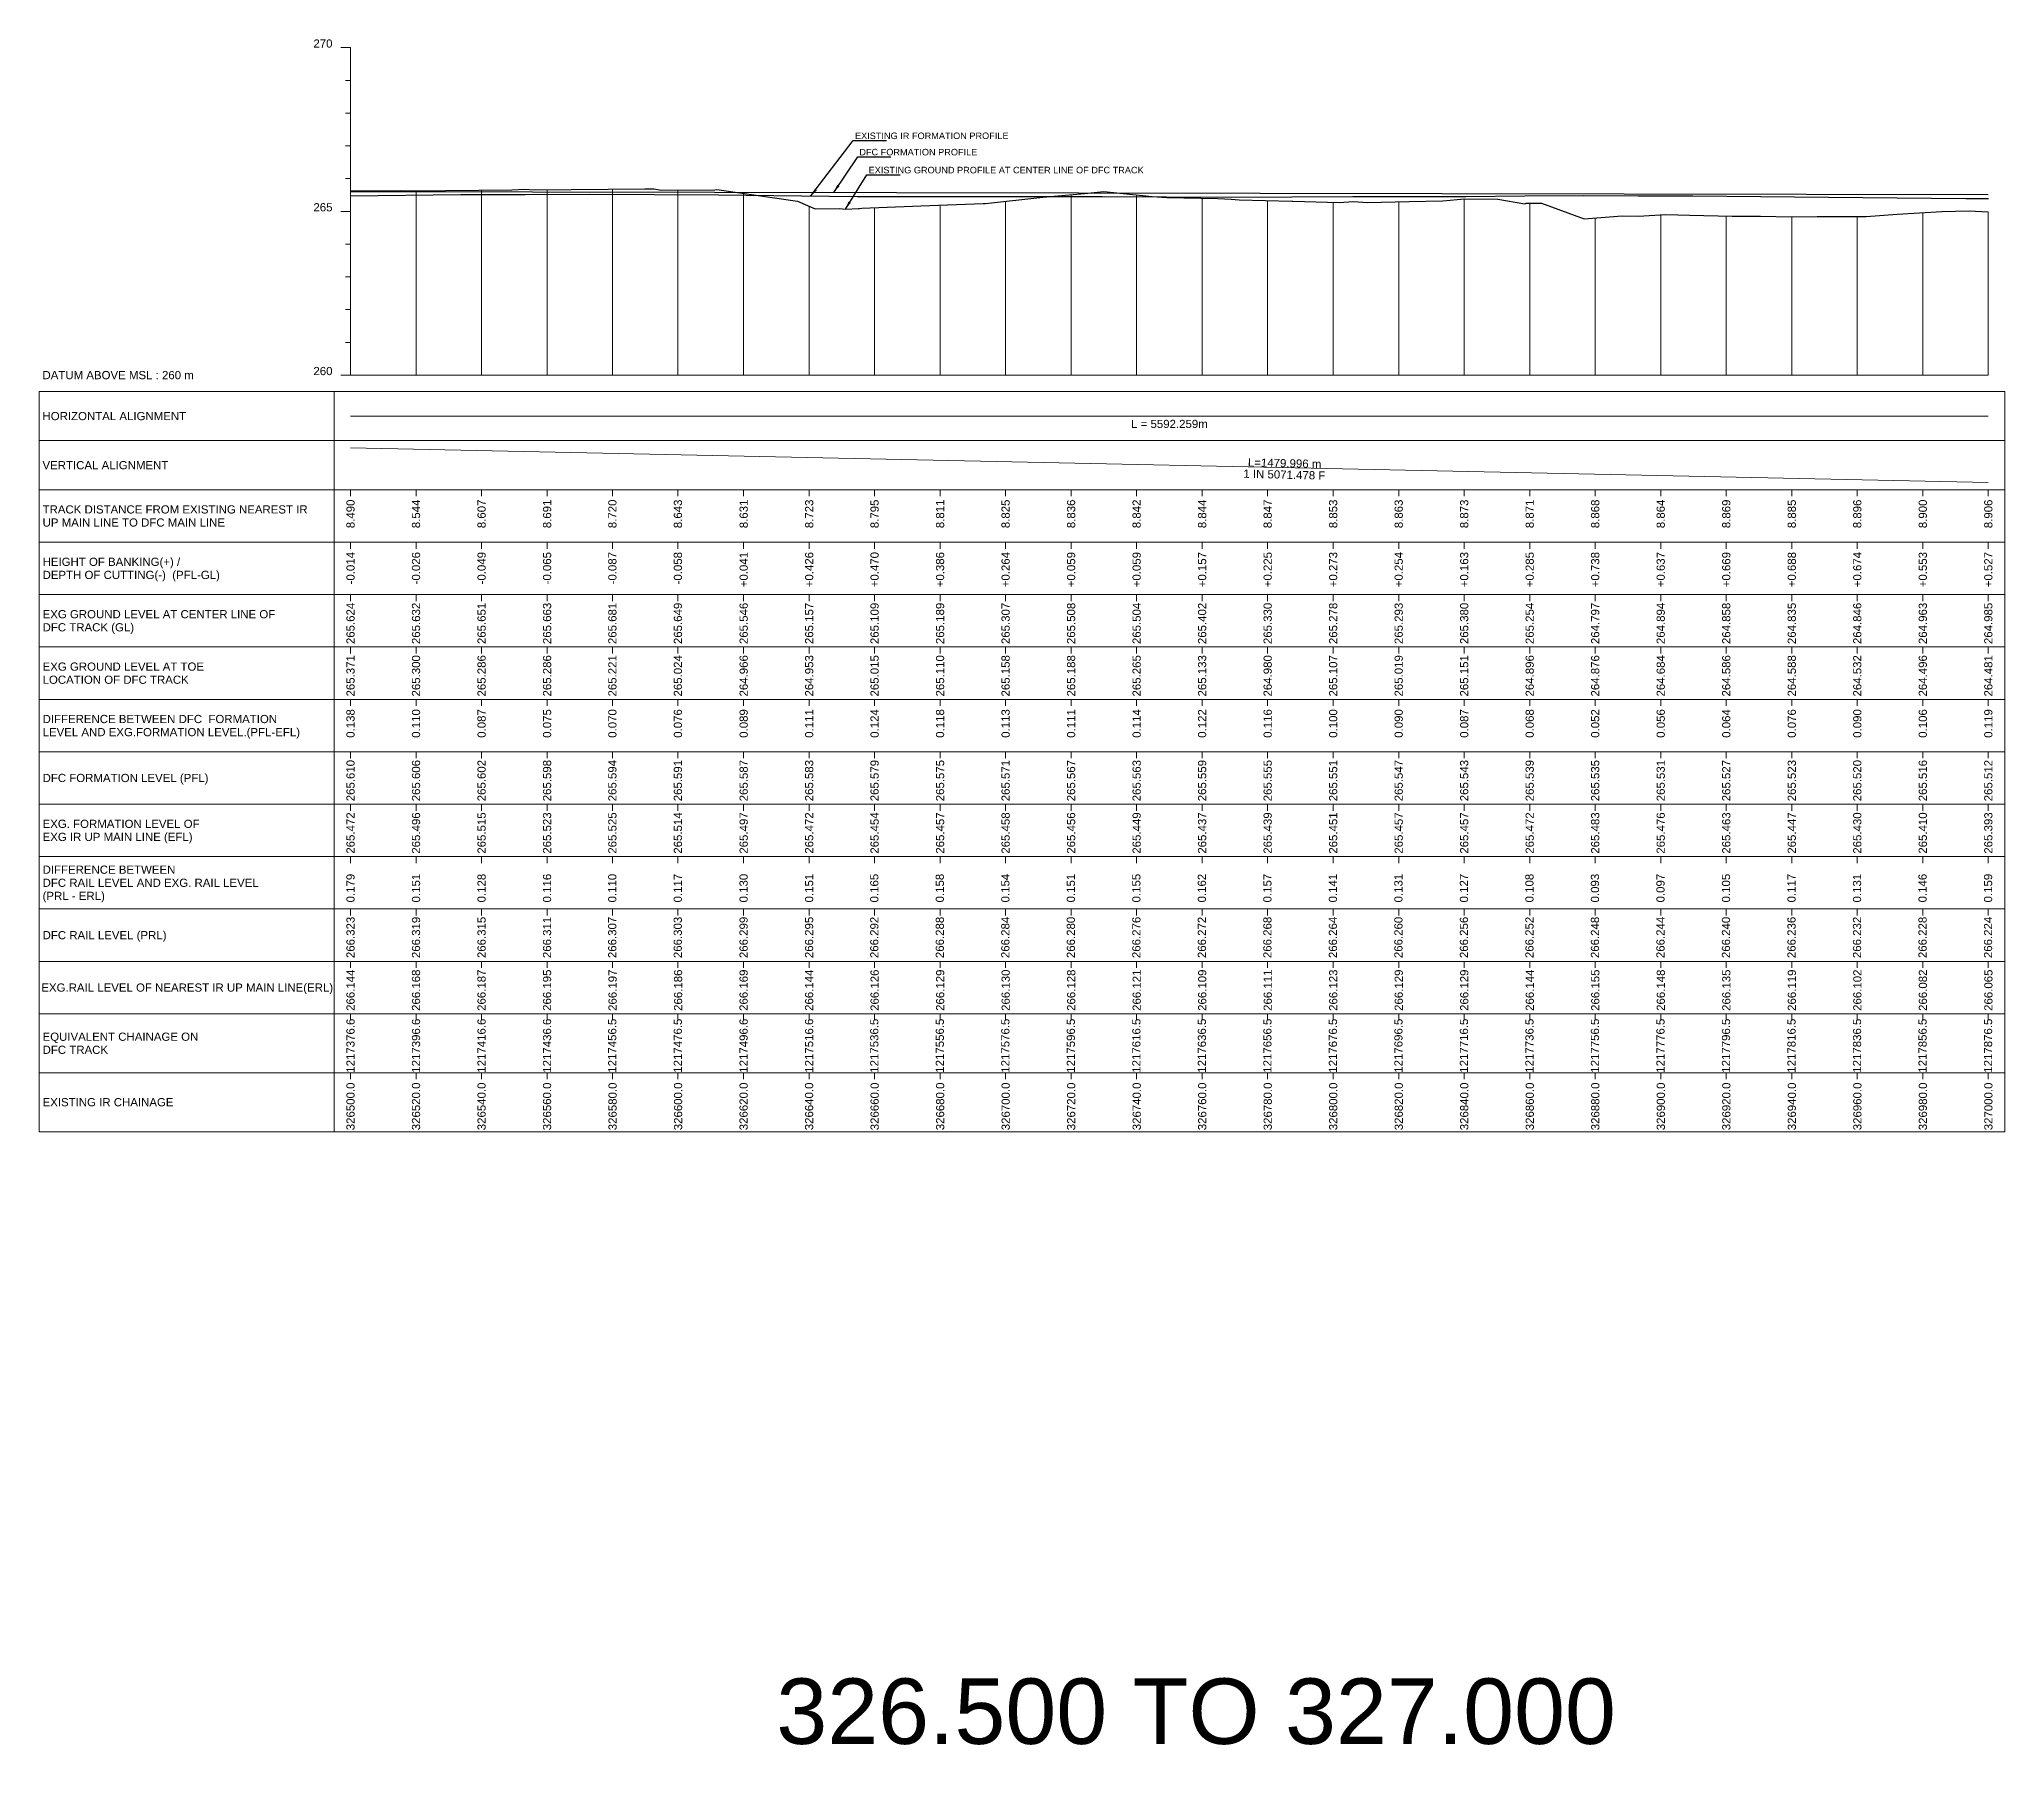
# Model space of a CAD drawing. Header units: metres. Extents: x 2905 to 23505, y -2719 to -1879.
# Drawn here: x 14905 to 15505, y -2428 to -1897 of the extents above; entities that cross this region are included whole.
import ezdxf
from ezdxf.enums import TextEntityAlignment as Align

# ---------------------------------------------------------------- set-up
doc = ezdxf.new("R2010")
doc.units = ezdxf.units.M
doc.header["$MEASUREMENT"] = 0
for name, color, linetype, lineweight in [('LS CUT FILL', 10, 'Continuous', 0), ('LS DATUM', 7, 'Continuous', 0), ('LS DATUM X', 7, 'Continuous', 0), ('LS DATUM Y', 7, 'Continuous', 0), ('LS DIFF. EXG.RL & PRO. RL', 10, 'Continuous', 0), ('LS DIFF. PFL & EFL', 10, 'Continuous', 0), ('LS EXG FL', 7, 'Continuous', 0), ('LS EXG GL', 7, 'Continuous', 0), ('LS EXG GL AT PRO TOE', 7, 'Continuous', 0), ('LS EXG IR CH', 7, 'Continuous', 0), ('LS EXG RL', 7, 'Continuous', 0), ('LS EXG. FL', 7, 'Continuous', 0), ('LS EXG. GL', 7, 'Continuous', 0), ('LS EXG. GL AT PRO. TOE', 7, 'Continuous', 0), ('LS EXG. IR CH', 7, 'Continuous', 0), ('LS EXG. RL', 7, 'Continuous', 0), ('LS FRAME', 7, 'Continuous', 0), ('LS HORIZONTAL ALIGNMENT', 10, 'Continuous', 0), ('LS PFL-EFL', 10, 'Continuous', 0), ('LS PRO FL', 10, 'Continuous', 0), ('LS PRO. CUT & FILL', 10, 'Continuous', 0), ('LS PRO. DFCC CH', 10, 'Continuous', 0), ('LS PRO. FL', 10, 'Continuous', 0), ('LS PRO. RL', 10, 'Continuous', 0), ('LS PROFILE EXG FL', 7, 'Continuous', 25), ('LS PROFILE EXG GL', 7, 'Continuous', 30), ('LS PROFILE PRO FL', 1, 'Continuous', 30), ('LS TICKS', 7, 'Continuous', 0), ('LS TRACK CENTER', 10, 'Continuous', 0), ("LS TRACK CENTER's", 10, 'Continuous', 0), ('LS VERTICAL ALIGNMENT', 10, 'Continuous', 0), ('Profile Grid', 7, 'Continuous', 0)]:
    doc.layers.add(name, color=color, linetype=linetype, lineweight=lineweight)
doc.layers.add('ref text', color=3, linetype='Continuous')
doc.styles.get("Standard").update_dxf_attribs({"font": 'arial.ttf'})
doc.styles.add('Style-Arial', font='arial.ttf')
doc.styles.add('StyleArial', font='arial.ttf')
doc.dimstyles.get("Standard").update_dxf_attribs({"dimtxt": 5, "dimasz": 0.18, "dimexe": 0.18, "dimexo": 0.0625, "dimgap": 0.09, "dimtad": 0, "dimtih": 1, "dimtoh": 1, "dimdec": 4, "dimzin": 0, "dimdsep": 46, "dimtxsty": 'Standard', "dimcen": 0.09, "dimadec": 0, "dimazin": 0, "dimtfac": 1, "dimtdec": 4, "dimtofl": 0, "dimtmove": 0, "dimatfit": 3, "dimfxl": 1, "dimtolj": 1, "dimtzin": 0, "dimarcsym": 0})

msp = doc.modelspace()

# ---------------------------------------------------------------- texts
at = {"layer": 'LS CUT FILL', "lineweight": 0, "style": 'Style-Arial'}
for s, p in [('-0.014', (15000, -2054)), ('-0.026', (15020, -2054)), ('-0.049', (15040.01, -2054)), ('-0.065', (15060.01, -2054)), ('-0.087', (15079.94, -2054)), ('-0.058', (15099.94, -2054)), ('+0.041', (15120.02, -2054)), ('+0.426', (15140.02, -2054)), ('+0.470', (15159.98, -2054)), ('+0.386', (15179.98, -2054)), ('+0.264', (15199.98, -2054)), ('+0.059', (15219.98, -2054)), ('+0.059', (15239.98, -2054)), ('+0.157', (15259.98, -2054)), ('+0.225', (15279.98, -2054)), ('+0.273', (15299.98, -2054)), ('+0.254', (15319.98, -2054)), ('+0.163', (15339.98, -2054)), ('+0.285', (15359.97, -2054)), ('+0.738', (15379.97, -2054)), ('+0.637', (15399.97, -2054)), ('+0.669', (15419.98, -2054)), ('+0.688', (15439.98, -2054)), ('+0.674', (15459.98, -2054)), ('+0.553', (15479.98, -2054)), ('+0.527', (15499.98, -2054))]:
    msp.add_text(s, height=2.5, rotation=90, dxfattribs=at).set_placement(p, align=Align.MIDDLE_RIGHT)
at = {"layer": 'LS DATUM', "color": 7, "style": 'StyleArial'}
msp.add_text('DATUM ABOVE MSL : 260 m', height=2.5, rotation=0.00003, dxfattribs=at).set_placement((14905.97, -2000), align=Align.MIDDLE_LEFT)
at = {"layer": 'LS DATUM Y', "color": 7, "lineweight": 0, "style": 'Style-Arial'}
for s, p in [('270', (14994.5, -1900)), ('270', (14994.5, -1900)), ('265', (14994.5, -1950)), ('260', (14994.5, -2000))]:
    msp.add_text(s, height=2.5, dxfattribs=at).set_placement(p, align=Align.RIGHT)
at = {"layer": 'LS DIFF. EXG.RL & PRO. RL', "color": 10, "style": 'StyleArial'}
for s, p in [('DIFFERENCE BETWEEN ', (14906, -2151)), ('DFC RAIL LEVEL AND EXG. RAIL LEVEL ', (14906, -2155)), ('(PRL - ERL)', (14906, -2159))]:
    msp.add_text(s, height=2.5, rotation=0.00003, dxfattribs=at).set_placement(p, align=Align.MIDDLE_LEFT)
at = {"layer": 'LS DIFF. PFL & EFL', "color": 10, "style": 'StyleArial'}
for s, p in [('DIFFERENCE BETWEEN DFC  FORMATION ', (14906, -2105)), ('LEVEL AND EXG.FORMATION LEVEL.(PFL-EFL)', (14906, -2109))]:
    msp.add_text(s, height=2.5, rotation=0.00003, dxfattribs=at).set_placement(p, align=Align.MIDDLE_LEFT)
at = {"layer": 'LS EXG FL', "style": 'StyleArial'}
for s, p in [('EXG. FORMATION LEVEL OF', (14906, -2137)), ('EXG IR UP MAIN LINE (EFL)', (14906, -2141))]:
    msp.add_text(s, height=2.5, rotation=0.00003, dxfattribs=at).set_placement(p, align=Align.MIDDLE_LEFT)
at = {"layer": 'LS EXG GL', "lineweight": 0, "style": 'Style-Arial'}
for s, p in [('265.624', (15000, -2069.5)), ('265.632', (15020, -2069.5)), ('265.651', (15040.01, -2069.5)), ('265.663', (15060.01, -2069.5)), ('265.681', (15079.94, -2069.5)), ('265.649', (15099.94, -2069.5)), ('265.546', (15120.02, -2069.5)), ('265.157', (15140.02, -2069.5)), ('265.109', (15159.98, -2069.5)), ('265.189', (15179.98, -2069.5)), ('265.307', (15199.98, -2069.5)), ('265.508', (15219.98, -2069.5)), ('265.504', (15239.98, -2069.5)), ('265.402', (15259.98, -2069.5)), ('265.330', (15279.98, -2069.5)), ('265.278', (15299.98, -2069.5)), ('265.293', (15319.98, -2069.5)), ('265.380', (15339.98, -2069.5)), ('265.254', (15359.97, -2069.5)), ('264.797', (15379.97, -2069.5)), ('264.894', (15399.97, -2069.5)), ('264.858', (15419.98, -2069.5)), ('264.835', (15439.98, -2069.5)), ('264.846', (15459.98, -2069.5)), ('264.963', (15479.98, -2069.5)), ('264.985', (15499.98, -2069.5))]:
    msp.add_text(s, height=2.5, rotation=90, dxfattribs=at).set_placement(p, align=Align.MIDDLE_RIGHT)
at = {"layer": 'LS EXG GL AT PRO TOE', "color": 7, "style": 'StyleArial'}
for s, p in [('EXG GROUND LEVEL AT TOE', (14906, -2089)), ('LOCATION OF DFC TRACK', (14906, -2093))]:
    msp.add_text(s, height=2.5, rotation=0.00003, dxfattribs=at).set_placement(p, align=Align.MIDDLE_LEFT)
at = {"layer": 'LS EXG IR CH', "style": 'Style-Arial'}
for s, p in [('326500.0', (15000, -2216)), ('326520.0', (15020, -2216)), ('326540.0', (15040, -2216)), ('326560.0', (15060, -2216)), ('326580.0', (15080, -2216)), ('326600.0', (15100, -2216)), ('326620.0', (15120, -2216)), ('326640.0', (15140, -2216)), ('326660.0', (15160, -2216)), ('326680.0', (15180, -2216)), ('326700.0', (15200, -2216)), ('326720.0', (15220, -2216)), ('326740.0', (15240, -2216)), ('326760.0', (15260, -2216)), ('326780.0', (15280, -2216)), ('326800.0', (15300, -2216)), ('326820.0', (15320, -2216)), ('326840.0', (15340, -2216)), ('326860.0', (15360, -2216)), ('326880.0', (15380, -2216)), ('326900.0', (15400, -2216)), ('326920.0', (15420, -2216)), ('326940.0', (15440, -2216)), ('326960.0', (15460, -2216)), ('326980.0', (15480, -2216)), ('327000.0', (15500, -2216))]:
    msp.add_text(s, height=2.5, rotation=90, dxfattribs=at).set_placement(p, align=Align.MIDDLE_RIGHT)
at = {"layer": 'LS EXG RL', "style": 'Style-Arial'}
for s, p in [('266.144', (15000, -2181.5)), ('266.168', (15020, -2181.5)), ('266.187', (15040, -2181.5)), ('266.195', (15060, -2181.5)), ('266.197', (15080, -2181.5)), ('266.186', (15100, -2181.5)), ('266.169', (15120, -2181.5)), ('266.144', (15140, -2181.5)), ('266.126', (15160, -2181.5)), ('266.129', (15180, -2181.5)), ('266.130', (15200, -2181.5)), ('266.128', (15220, -2181.5)), ('266.121', (15240, -2181.5)), ('266.109', (15260, -2181.5)), ('266.111', (15280, -2181.5)), ('266.123', (15300, -2181.5)), ('266.129', (15320, -2181.5)), ('266.129', (15340, -2181.5)), ('266.144', (15360, -2181.5)), ('266.155', (15380, -2181.5)), ('266.148', (15400, -2181.5)), ('266.135', (15420, -2181.5)), ('266.119', (15440, -2181.5)), ('266.102', (15460, -2181.5)), ('266.082', (15480, -2181.5)), ('266.065', (15500, -2181.5))]:
    msp.add_text(s, height=2.5, rotation=90, dxfattribs=at).set_placement(p, align=Align.MIDDLE_RIGHT)
at = {"layer": 'LS EXG. FL'}
for s, p in [('265.472', (15000, -2133.5)), ('265.496', (15020, -2133.5)), ('265.515', (15040.01, -2133.5)), ('265.523', (15060.01, -2133.5)), ('265.525', (15079.94, -2133.5)), ('265.514', (15099.94, -2133.5)), ('265.497', (15120.02, -2133.5)), ('265.472', (15140.02, -2133.5)), ('265.454', (15159.98, -2133.5)), ('265.457', (15179.98, -2133.5)), ('265.458', (15199.98, -2133.5)), ('265.456', (15219.98, -2133.5)), ('265.449', (15239.98, -2133.5)), ('265.437', (15259.98, -2133.5)), ('265.439', (15279.98, -2133.5)), ('265.451', (15299.98, -2133.5)), ('265.457', (15319.98, -2133.5)), ('265.457', (15339.98, -2133.5)), ('265.472', (15359.97, -2133.5)), ('265.483', (15379.97, -2133.5)), ('265.476', (15399.97, -2133.5)), ('265.463', (15419.98, -2133.5)), ('265.447', (15439.98, -2133.5)), ('265.430', (15459.98, -2133.5)), ('265.410', (15479.98, -2133.5)), ('265.393', (15499.98, -2133.5))]:
    msp.add_text(s, height=2.5, rotation=90, dxfattribs=at).set_placement(p, align=Align.MIDDLE_RIGHT)
at = {"layer": 'LS EXG. GL', "color": 7, "style": 'StyleArial'}
for s, p in [('EXG GROUND LEVEL AT CENTER LINE OF ', (14906, -2073)), ('DFC TRACK (GL)', (14906, -2077))]:
    msp.add_text(s, height=2.5, rotation=0.00003, dxfattribs=at).set_placement(p, align=Align.MIDDLE_LEFT)
at = {"layer": 'LS EXG. GL AT PRO. TOE'}
for s, p in [('265.371', (15000, -2085.5)), ('265.300', (15020, -2085.5)), ('265.286', (15040.01, -2085.5)), ('265.286', (15060.01, -2085.5)), ('265.221', (15079.94, -2085.5)), ('265.024', (15099.94, -2085.5)), ('264.966', (15120.02, -2085.5)), ('264.953', (15140.02, -2085.5)), ('265.015', (15159.98, -2085.5)), ('265.110', (15179.98, -2085.5)), ('265.158', (15199.98, -2085.5)), ('265.188', (15219.98, -2085.5)), ('265.265', (15239.98, -2085.5)), ('265.133', (15259.98, -2085.5)), ('264.980', (15279.98, -2085.5)), ('265.107', (15299.98, -2085.5)), ('265.019', (15319.98, -2085.5)), ('265.151', (15339.98, -2085.5)), ('264.896', (15359.97, -2085.5)), ('264.876', (15379.97, -2085.5)), ('264.684', (15399.97, -2085.5)), ('264.586', (15419.98, -2085.5)), ('264.588', (15439.98, -2085.5)), ('264.532', (15459.98, -2085.5)), ('264.496', (15479.98, -2085.5)), ('264.481', (15499.98, -2085.5))]:
    msp.add_text(s, height=2.5, rotation=90, dxfattribs=at).set_placement(p, align=Align.MIDDLE_RIGHT)
at = {"layer": 'LS EXG. IR CH', "style": 'StyleArial'}
msp.add_text('EXISTING IR CHAINAGE', height=2.5, rotation=0.00003, dxfattribs=at).set_placement((14906, -2222), align=Align.MIDDLE_LEFT)
at = {"layer": 'LS EXG. RL', "style": 'StyleArial'}
msp.add_text('EXG.RAIL LEVEL OF NEAREST IR UP MAIN LINE(ERL)', height=2.5, rotation=0.00003, dxfattribs=at).set_placement((14905.61, -2187), align=Align.MIDDLE_LEFT)
at = {"layer": 'LS HORIZONTAL ALIGNMENT', "style": 'StyleArial'}
msp.add_text('HORIZONTAL ALIGNMENT', height=2.5, rotation=0.00003, dxfattribs=at).set_placement((14905.97, -2012.5), align=Align.MIDDLE_LEFT)
at = {"layer": 'LS HORIZONTAL ALIGNMENT', "lineweight": 0, "insert": (15249.99, -2014.92), "char_height": 2.5, "attachment_point": 5, "line_spacing_factor": 0.6, "style": 'Style-Arial'}
msp.add_mtext('L = 5592.259m', dxfattribs=at)
at = {"layer": 'LS PFL-EFL'}
for s, p in [('0.138', (15000, -2102)), ('0.110', (15020, -2102)), ('0.087', (15040.01, -2102)), ('0.075', (15060.01, -2102)), ('0.070', (15079.94, -2102)), ('0.076', (15099.94, -2102)), ('0.089', (15120.02, -2102)), ('0.111', (15140.02, -2102)), ('0.124', (15159.98, -2102)), ('0.118', (15179.98, -2102)), ('0.113', (15199.98, -2102)), ('0.111', (15219.98, -2102)), ('0.114', (15239.98, -2102)), ('0.122', (15259.98, -2102)), ('0.116', (15279.98, -2102)), ('0.100', (15299.98, -2102)), ('0.090', (15319.98, -2102)), ('0.087', (15339.98, -2102)), ('0.068', (15359.97, -2102)), ('0.052', (15379.97, -2102)), ('0.056', (15399.97, -2102)), ('0.064', (15419.98, -2102)), ('0.076', (15439.98, -2102)), ('0.090', (15459.98, -2102)), ('0.106', (15479.98, -2102)), ('0.119', (15499.98, -2102))]:
    msp.add_text(s, height=2.5, rotation=90, dxfattribs=at).set_placement(p, align=Align.MIDDLE_RIGHT)
at = {"layer": 'LS PRO FL', "lineweight": 0, "style": 'Style-Arial'}
for s, p in [('265.610', (15000, -2117.5)), ('265.606', (15020, -2117.5)), ('265.602', (15040.01, -2117.5)), ('265.598', (15060.01, -2117.5)), ('265.594', (15079.94, -2117.5)), ('265.591', (15099.94, -2117.5)), ('265.587', (15120.02, -2117.5)), ('265.583', (15140.02, -2117.5)), ('265.579', (15159.98, -2117.5)), ('265.575', (15179.98, -2117.5)), ('265.571', (15199.98, -2117.5)), ('265.567', (15219.98, -2117.5)), ('265.563', (15239.98, -2117.5)), ('265.559', (15259.98, -2117.5)), ('265.555', (15279.98, -2117.5)), ('265.551', (15299.98, -2117.5)), ('265.547', (15319.98, -2117.5)), ('265.543', (15339.98, -2117.5)), ('265.539', (15359.97, -2117.5)), ('265.535', (15379.97, -2117.5)), ('265.531', (15399.97, -2117.5)), ('265.527', (15419.98, -2117.5)), ('265.523', (15439.98, -2117.5)), ('265.520', (15459.98, -2117.5)), ('265.516', (15479.98, -2117.5)), ('265.512', (15499.98, -2117.5))]:
    msp.add_text(s, height=2.5, rotation=90, dxfattribs=at).set_placement(p, align=Align.MIDDLE_RIGHT)
at = {"layer": 'LS PRO. CUT & FILL', "color": 10, "style": 'StyleArial'}
for s, p in [('HEIGHT OF BANKING(+) /', (14906, -2057)), ('DEPTH OF CUTTING(-)  (PFL-GL)', (14906, -2061))]:
    msp.add_text(s, height=2.5, rotation=0.00003, dxfattribs=at).set_placement(p, align=Align.MIDDLE_LEFT)
at = {"layer": 'LS PRO. DFCC CH'}
for s, p in [('0.179', (15001.25, -2161)), ('0.151', (15021.25, -2161)), ('0.128', (15041.25, -2161)), ('0.116', (15061.25, -2161)), ('0.110', (15081.15, -2161)), ('0.117', (15101.15, -2161)), ('0.130', (15121.25, -2161)), ('0.151', (15141.25, -2161)), ('0.165', (15161.15, -2161)), ('0.158', (15181.15, -2161)), ('0.154', (15201.15, -2161)), ('0.151', (15221.15, -2161)), ('0.155', (15241.15, -2161)), ('0.162', (15261.15, -2161)), ('0.157', (15281.15, -2161)), ('0.141', (15301.15, -2161)), ('0.131', (15321.15, -2161)), ('0.127', (15341.15, -2161)), ('0.108', (15361.15, -2161)), ('0.093', (15381.15, -2161)), ('0.097', (15401.15, -2161)), ('0.105', (15421.15, -2161)), ('0.117', (15441.15, -2161)), ('0.131', (15461.15, -2161)), ('0.146', (15481.15, -2161)), ('0.159', (15501.15, -2161)), ('1217376.6', (15001.25, -2213)), ('1217396.6', (15021.25, -2213)), ('1217416.6', (15041.25, -2213)), ('1217436.6', (15061.25, -2213)), ('1217456.5', (15081.15, -2213)), ('1217476.5', (15101.15, -2213)), ('1217496.6', (15121.25, -2213)), ('1217516.6', (15141.25, -2213)), ('1217536.5', (15161.15, -2213)), ('1217556.5', (15181.15, -2213)), ('1217576.5', (15201.15, -2213)), ('1217596.5', (15221.15, -2213)), ('1217616.5', (15241.15, -2213)), ('1217636.5', (15261.15, -2213)), ('1217656.5', (15281.15, -2213)), ('1217676.5', (15301.15, -2213)), ('1217696.5', (15321.15, -2213)), ('1217716.5', (15341.15, -2213)), ('1217736.5', (15361.15, -2213)), ('1217756.5', (15381.15, -2213)), ('1217776.5', (15401.15, -2213)), ('1217796.5', (15421.15, -2213)), ('1217816.5', (15441.15, -2213)), ('1217836.5', (15461.15, -2213)), ('1217856.5', (15481.15, -2213)), ('1217876.5', (15501.15, -2213))]:
    msp.add_text(s, height=2.5, rotation=90, dxfattribs=at).set_placement(p)
at = {"layer": 'LS PRO. DFCC CH', "color": 10, "style": 'Style-Arial'}
for s, p in [('EQUIVALENT CHAINAGE ON ', (14906, -2202)), ('DFC TRACK', (14906, -2206))]:
    msp.add_text(s, height=2.5, rotation=0.00003, dxfattribs=at).set_placement(p, align=Align.MIDDLE_LEFT)
at = {"layer": 'LS PRO. FL', "color": 10, "style": 'StyleArial'}
msp.add_text('DFC FORMATION LEVEL (PFL) ', height=2.5, rotation=0.00003, dxfattribs=at).set_placement((14906, -2123), align=Align.MIDDLE_LEFT)
at = {"layer": 'LS PRO. RL'}
for s, p in [('266.323', (15001.25, -2178)), ('266.319', (15021.25, -2178)), ('266.315', (15041.25, -2178)), ('266.311', (15061.25, -2178)), ('266.307', (15081.15, -2178)), ('266.303', (15101.15, -2178)), ('266.299', (15121.25, -2178)), ('266.295', (15141.25, -2178)), ('266.292', (15161.15, -2178)), ('266.288', (15181.15, -2178)), ('266.284', (15201.15, -2178)), ('266.280', (15221.15, -2178)), ('266.276', (15241.15, -2178)), ('266.272', (15261.15, -2178)), ('266.268', (15281.15, -2178)), ('266.264', (15301.15, -2178)), ('266.260', (15321.15, -2178)), ('266.256', (15341.15, -2178)), ('266.252', (15361.15, -2178)), ('266.248', (15381.15, -2178)), ('266.244', (15401.15, -2178)), ('266.240', (15421.15, -2178)), ('266.236', (15441.15, -2178)), ('266.232', (15461.15, -2178)), ('266.228', (15481.15, -2178)), ('266.224', (15501.15, -2178))]:
    msp.add_text(s, height=2.5, rotation=90, dxfattribs=at).set_placement(p)
at = {"layer": 'LS PRO. RL', "color": 10, "style": 'StyleArial'}
msp.add_text('DFC RAIL LEVEL (PRL)', height=2.5, rotation=0.00003, dxfattribs=at).set_placement((14906, -2171), align=Align.MIDDLE_LEFT)
at = {"layer": 'LS PROFILE EXG FL', "color": 7, "linetype": 'Continuous', "lineweight": 0, "style": 'Style-Arial'}
msp.add_text('EXISTING IR FORMATION PROFILE', height=2, dxfattribs=at).set_placement((15154.01, -1927.93))
at = {"layer": 'LS PROFILE EXG GL', "color": 7, "lineweight": 0, "style": 'Style-Arial'}
msp.add_text('EXISTING GROUND PROFILE AT CENTER LINE OF DFC TRACK', height=2, dxfattribs=at).set_placement((15158.16, -1938.39, 0))
at = {"layer": 'LS PROFILE PRO FL', "style": 'Style-Arial'}
msp.add_text(' DFC FORMATION PROFILE', height=2, dxfattribs=at).set_placement((15154.56, -1932.91, 0))
at = {"layer": 'LS TRACK CENTER'}
for s, p in [('8.490', (15000, -2038)), ('8.544', (15020, -2038)), ('8.607', (15040.01, -2038)), ('8.691', (15060.01, -2038)), ('8.720', (15079.94, -2038)), ('8.643', (15099.94, -2038)), ('8.631', (15120.02, -2038)), ('8.723', (15140.02, -2038)), ('8.795', (15159.98, -2038)), ('8.811', (15179.98, -2038)), ('8.825', (15199.98, -2038)), ('8.836', (15219.98, -2038)), ('8.842', (15239.98, -2038)), ('8.844', (15259.98, -2038)), ('8.847', (15279.98, -2038)), ('8.853', (15299.98, -2038)), ('8.863', (15319.98, -2038)), ('8.873', (15339.98, -2038)), ('8.871', (15359.97, -2038)), ('8.868', (15379.97, -2038)), ('8.864', (15399.97, -2038)), ('8.869', (15419.98, -2038)), ('8.885', (15439.98, -2038)), ('8.896', (15459.98, -2038)), ('8.900', (15479.98, -2038)), ('8.906', (15499.98, -2038))]:
    msp.add_text(s, height=2.5, rotation=90, dxfattribs=at).set_placement(p, align=Align.MIDDLE_RIGHT)
at = {"layer": "LS TRACK CENTER's", "color": 10, "style": 'StyleArial'}
for s, p in [('TRACK DISTANCE FROM EXISTING NEAREST IR ', (14906, -2041)), ('UP MAIN LINE TO DFC MAIN LINE', (14906, -2045))]:
    msp.add_text(s, height=2.5, rotation=0.00003, dxfattribs=at).set_placement(p, align=Align.MIDDLE_LEFT)
at = {"layer": 'LS VERTICAL ALIGNMENT', "style": 'StyleArial'}
msp.add_text('VERTICAL ALIGNMENT', height=2.5, rotation=0.00003, dxfattribs=at).set_placement((14905.97, -2027.5), align=Align.MIDDLE_LEFT)
at = {"layer": 'LS VERTICAL ALIGNMENT', "lineweight": 0, "insert": (15285.12, -2028.65), "char_height": 2.5, "attachment_point": 5, "rotation": 358.6216, "line_spacing_factor": 0.84, "style": 'Style-Arial'}
msp.add_mtext('L=1479.996 m\\P1 IN 5071.478 F', dxfattribs=at)
at = {"layer": 'ref text', "color": 3, "insert": (15130, -2418.23), "char_height": 20, "width": 256.3165, "attachment_point": 7, "bg_fill": 3, "box_fill_scale": 1.5, "bg_fill_color": 256, "bg_fill_transparency": 0}
msp.add_mtext('326.500 TO 327.000', dxfattribs=at)

# ---------------------------------------------------------------- linework, layer by layer
at = {"layer": 'LS DATUM X', "color": 7, "linetype": 'Continuous', "lineweight": 0}
msp.add_line((15000, -2000), (15499.98, -2000), dxfattribs=at)
at = {"layer": 'LS DATUM Y', "color": 7, "linetype": 'Continuous', "lineweight": 0}
for p, q in [((14997, -1900), (15000, -1900)), ((14997, -1900), (15000, -1900)), ((15000, -2000), (15000, -1900)), ((14998.5, -1910), (15000, -1910)), ((14998.5, -1920), (15000, -1920)), ((14998.5, -1930), (15000, -1930)), ((14998.5, -1940), (15000, -1940)), ((14997, -1950), (15000, -1950)), ((14998.5, -1960), (15000, -1960)), ((14998.5, -1970), (15000, -1970)), ((14998.5, -1980), (15000, -1980)), ((14998.5, -1990), (15000, -1990)), ((14997, -2000), (15000, -2000))]:
    msp.add_line(p, q, dxfattribs=at)
at = {"layer": 'LS FRAME'}
for points in [[(14995, -2231), (14905, -2231), (14905, -2005)], [(14905, -2005), (14995, -2005)], [(14995, -2020), (14905, -2020)], [(14995, -2035), (14905, -2035)], [(14995, -2051), (14905, -2051)], [(14905, -2051), (14995, -2051)], [(14995, -2067), (14905, -2067)], [(14905, -2067), (14995, -2067)], [(14995, -2083), (14905, -2083)], [(14905, -2083), (14995, -2083)], [(14995, -2099), (14905, -2099)], [(14995, -2115), (14905, -2115)], [(14905, -2115), (14995, -2115)], [(14995, -2131), (14905, -2131)], [(14905, -2131), (14995, -2131)], [(14995, -2147), (14905, -2147)], [(14905, -2147), (14995, -2147)], [(14995, -2163), (14905, -2163)], [(14905, -2163), (14995, -2163)], [(14995, -2179), (14905, -2179)], [(14995, -2195), (14905, -2195)], [(14995, -2213), (14905, -2213)]]:
    msp.add_lwpolyline(points, dxfattribs=at)
at = {"layer": 'LS FRAME', "color": 7, "linetype": 'Continuous', "lineweight": 0, "flags": 128}
for points in [[(14995, -2020), (15504.98, -2020), (15504.98, -2005), (14995, -2005), (14995, -2020)], [(14995, -2035), (15504.98, -2035), (15504.98, -2020), (14995, -2020), (14995, -2035)], [(14995, -2051), (15504.98, -2051), (15504.98, -2035), (14995, -2035), (14995, -2051)], [(14995, -2067), (15504.98, -2067), (15504.98, -2051), (14995, -2051), (14995, -2067)], [(14995, -2083), (15504.98, -2083), (15504.98, -2067), (14995, -2067), (14995, -2083)], [(14995, -2099), (15504.98, -2099), (15504.98, -2083), (14995, -2083), (14995, -2099)], [(14995, -2115), (15504.98, -2115), (15504.98, -2099), (14995, -2099), (14995, -2115)], [(14995, -2131), (15504.98, -2131), (15504.98, -2115), (14995, -2115), (14995, -2131)], [(14995, -2147), (15504.98, -2147), (15504.98, -2131), (14995, -2131), (14995, -2147)], [(14995, -2163), (15504.98, -2163), (15504.98, -2147), (14995, -2147), (14995, -2163)], [(14995, -2179), (15504.98, -2179), (15504.98, -2163), (14995, -2163), (14995, -2179)], [(14995, -2195), (15504.98, -2195), (15504.98, -2179), (14995, -2179), (14995, -2195)], [(14995, -2213), (15504.98, -2213), (15504.98, -2195), (14995, -2195), (14995, -2213)], [(14995, -2231), (15504.98, -2231), (15504.98, -2213), (14995, -2213), (14995, -2231)]]:
    msp.add_lwpolyline(points, close=True, dxfattribs=at)
at = {"layer": 'LS FRAME', "color": 7, "linetype": 'Continuous', "lineweight": 0}
msp.add_3dface([(14995, -2099), (14915, -2099), (14915, -2099)], dxfattribs=at)
at = {"layer": 'LS HORIZONTAL ALIGNMENT', "lineweight": 0, "flags": 128}
msp.add_lwpolyline([(15000, -2012.5), (15499.98, -2012.5)], dxfattribs=at)
at = {"layer": 'LS PROFILE EXG FL'}
msp.add_lwpolyline([(15000, -1945.28), (15033.64, -1944.88), (15053.36, -1944.8), (15073.09, -1944.72), (15092.73, -1944.82), (15112.36, -1944.93), (15154.65, -1945.46), (15174.02, -1945.43), (15193.39, -1945.41), (15229.42, -1945.45), (15249.12, -1945.56), (15268.83, -1945.67), (15287.4, -1945.56), (15305.96, -1945.45), (15323.24, -1945.42), (15340.51, -1945.43), (15358.48, -1945.3), (15376.46, -1945.16), (15393.12, -1945.22), (15409.78, -1945.29), (15430.47, -1945.45), (15451.16, -1945.62), (15472.13, -1945.82), (15493.1, -1946.02), (15500, -1946.07)], dxfattribs=at)
at = {"layer": 'LS PROFILE EXG GL', "flags": 128}
msp.add_lwpolyline([(15000, -1943.76), (15015.3, -1943.6), (15018.93, -1943.69), (15049.23, -1943.4), (15053.18, -1943.26), (15056.12, -1943.4), (15089.89, -1943.1), (15092.62, -1943.11), (15094.91, -1943.55), (15111.24, -1943.42), (15111.83, -1943.36), (15136.48, -1946.92), (15141.89, -1949.23), (15149.28, -1949.17), (15151.07, -1949.3), (15155.09, -1949.14), (15155.38, -1949.11), (15156.08, -1949.07), (15171.58, -1948.46), (15174.14, -1948.34), (15193.16, -1947.62), (15193.36, -1947.61), (15193.84, -1947.62), (15193.84, -1947.62), (15211.38, -1945.65), (15211.38, -1945.64), (15224.06, -1944.58), (15230, -1943.93), (15244.76, -1945.46), (15249.21, -1945.78), (15264.78, -1946.07), (15268.82, -1946.24), (15271.27, -1946.44), (15287.37, -1946.91), (15287.62, -1946.87), (15301.83, -1947.27), (15306.19, -1947.01), (15310.5, -1947.27), (15323.2, -1947), (15333.45, -1946.78), (15340.04, -1946.19), (15350.21, -1946.26), (15358.46, -1947.72), (15358.94, -1947.45), (15363.57, -1947.49), (15376.58, -1952.32), (15388.25, -1951.33), (15393.09, -1951.45), (15401.58, -1950.97), (15408.87, -1951.16), (15421.78, -1951.46), (15430.44, -1951.42), (15439.87, -1951.65), (15447.75, -1951.61), (15462.69, -1951.52), (15472.11, -1950.9), (15472.11, -1950.9), (15485.81, -1949.99), (15494.13, -1949.87), (15499.98, -1950.15)], dxfattribs=at)
at = {"layer": 'LS PROFILE PRO FL'}
msp.add_line((15000, -1943.9), (15499.98, -1944.88), dxfattribs=at)
at = {"layer": 'LS TICKS', "color": 7, "linetype": 'Continuous', "lineweight": 0, "flags": 128}
for points in [[(15000, -2037), (15000, -2035)], [(15020, -2037), (15020, -2035)], [(15040.01, -2037), (15040.01, -2035)], [(15060.01, -2037), (15060.01, -2035)], [(15079.94, -2037), (15079.94, -2035)], [(15099.94, -2037), (15099.94, -2035)], [(15120.02, -2037), (15120.02, -2035)], [(15140.02, -2037), (15140.02, -2035)], [(15159.98, -2037), (15159.98, -2035)], [(15179.98, -2037), (15179.98, -2035)], [(15199.98, -2037), (15199.98, -2035)], [(15219.98, -2037), (15219.98, -2035)], [(15239.98, -2037), (15239.98, -2035)], [(15259.98, -2037), (15259.98, -2035)], [(15279.98, -2037), (15279.98, -2035)], [(15299.98, -2037), (15299.98, -2035)], [(15319.98, -2037), (15319.98, -2035)], [(15339.98, -2037), (15339.98, -2035)], [(15359.97, -2037), (15359.97, -2035)], [(15379.97, -2037), (15379.97, -2035)], [(15399.97, -2037), (15399.97, -2035)], [(15419.98, -2037), (15419.98, -2035)], [(15439.98, -2037), (15439.98, -2035)], [(15459.98, -2037), (15459.98, -2035)], [(15479.98, -2037), (15479.98, -2035)], [(15499.98, -2037), (15499.98, -2035)], [(15000, -2053), (15000, -2051)], [(15020, -2053), (15020, -2051)], [(15040.01, -2053), (15040.01, -2051)], [(15060.01, -2053), (15060.01, -2051)], [(15079.94, -2053), (15079.94, -2051)], [(15099.94, -2053), (15099.94, -2051)], [(15120.02, -2053), (15120.02, -2051)], [(15140.02, -2053), (15140.02, -2051)], [(15159.98, -2053), (15159.98, -2051)], [(15179.98, -2053), (15179.98, -2051)], [(15199.98, -2053), (15199.98, -2051)], [(15219.98, -2053), (15219.98, -2051)], [(15239.98, -2053), (15239.98, -2051)], [(15259.98, -2053), (15259.98, -2051)], [(15279.98, -2053), (15279.98, -2051)], [(15299.98, -2053), (15299.98, -2051)], [(15319.98, -2053), (15319.98, -2051)], [(15339.98, -2053), (15339.98, -2051)], [(15359.97, -2053), (15359.97, -2051)], [(15379.97, -2053), (15379.97, -2051)], [(15399.97, -2053), (15399.97, -2051)], [(15419.98, -2053), (15419.98, -2051)], [(15439.98, -2053), (15439.98, -2051)], [(15459.98, -2053), (15459.98, -2051)], [(15479.98, -2053), (15479.98, -2051)], [(15499.98, -2053), (15499.98, -2051)], [(15000, -2069), (15000, -2067)], [(15020, -2069), (15020, -2067)], [(15040.01, -2069), (15040.01, -2067)], [(15060.01, -2069), (15060.01, -2067)], [(15079.94, -2069), (15079.94, -2067)], [(15099.94, -2069), (15099.94, -2067)], [(15120.02, -2069), (15120.02, -2067)], [(15140.02, -2069), (15140.02, -2067)], [(15159.98, -2069), (15159.98, -2067)], [(15179.98, -2069), (15179.98, -2067)], [(15199.98, -2069), (15199.98, -2067)], [(15219.98, -2069), (15219.98, -2067)], [(15239.98, -2069), (15239.98, -2067)], [(15259.98, -2069), (15259.98, -2067)], [(15279.98, -2069), (15279.98, -2067)], [(15299.98, -2069), (15299.98, -2067)], [(15319.98, -2069), (15319.98, -2067)], [(15339.98, -2069), (15339.98, -2067)], [(15359.97, -2069), (15359.97, -2067)], [(15379.97, -2069), (15379.97, -2067)], [(15399.97, -2069), (15399.97, -2067)], [(15419.98, -2069), (15419.98, -2067)], [(15439.98, -2069), (15439.98, -2067)], [(15459.98, -2069), (15459.98, -2067)], [(15479.98, -2069), (15479.98, -2067)], [(15499.98, -2069), (15499.98, -2067)], [(15000, -2085), (15000, -2083)], [(15020, -2085), (15020, -2083)], [(15040.01, -2085), (15040.01, -2083)], [(15060.01, -2085), (15060.01, -2083)], [(15079.94, -2085), (15079.94, -2083)], [(15099.94, -2085), (15099.94, -2083)], [(15120.02, -2085), (15120.02, -2083)], [(15140.02, -2085), (15140.02, -2083)], [(15159.98, -2085), (15159.98, -2083)], [(15179.98, -2085), (15179.98, -2083)], [(15199.98, -2085), (15199.98, -2083)], [(15219.98, -2085), (15219.98, -2083)], [(15239.98, -2085), (15239.98, -2083)], [(15259.98, -2085), (15259.98, -2083)], [(15279.98, -2085), (15279.98, -2083)], [(15299.98, -2085), (15299.98, -2083)], [(15319.98, -2085), (15319.98, -2083)], [(15339.98, -2085), (15339.98, -2083)], [(15359.97, -2085), (15359.97, -2083)], [(15379.97, -2085), (15379.97, -2083)], [(15399.97, -2085), (15399.97, -2083)], [(15419.98, -2085), (15419.98, -2083)], [(15439.98, -2085), (15439.98, -2083)], [(15459.98, -2085), (15459.98, -2083)], [(15479.98, -2085), (15479.98, -2083)], [(15499.98, -2085), (15499.98, -2083)], [(15000, -2101), (15000, -2099)], [(15020, -2101), (15020, -2099)], [(15040.01, -2101), (15040.01, -2099)], [(15060.01, -2101), (15060.01, -2099)], [(15079.94, -2101), (15079.94, -2099)], [(15099.94, -2101), (15099.94, -2099)], [(15120.02, -2101), (15120.02, -2099)], [(15140.02, -2101), (15140.02, -2099)], [(15159.98, -2101), (15159.98, -2099)], [(15179.98, -2101), (15179.98, -2099)], [(15199.98, -2101), (15199.98, -2099)], [(15219.98, -2101), (15219.98, -2099)], [(15239.98, -2101), (15239.98, -2099)], [(15259.98, -2101), (15259.98, -2099)], [(15279.98, -2101), (15279.98, -2099)], [(15299.98, -2101), (15299.98, -2099)], [(15319.98, -2101), (15319.98, -2099)], [(15339.98, -2101), (15339.98, -2099)], [(15359.97, -2101), (15359.97, -2099)], [(15379.97, -2101), (15379.97, -2099)], [(15399.97, -2101), (15399.97, -2099)], [(15419.98, -2101), (15419.98, -2099)], [(15439.98, -2101), (15439.98, -2099)], [(15459.98, -2101), (15459.98, -2099)], [(15479.98, -2101), (15479.98, -2099)], [(15499.98, -2101), (15499.98, -2099)], [(15000, -2117), (15000, -2115)], [(15020, -2117), (15020, -2115)], [(15040.01, -2117), (15040.01, -2115)], [(15060.01, -2117), (15060.01, -2115)], [(15079.94, -2117), (15079.94, -2115)], [(15099.94, -2117), (15099.94, -2115)], [(15120.02, -2117), (15120.02, -2115)], [(15140.02, -2117), (15140.02, -2115)], [(15159.98, -2117), (15159.98, -2115)], [(15179.98, -2117), (15179.98, -2115)], [(15199.98, -2117), (15199.98, -2115)], [(15219.98, -2117), (15219.98, -2115)], [(15239.98, -2117), (15239.98, -2115)], [(15259.98, -2117), (15259.98, -2115)], [(15279.98, -2117), (15279.98, -2115)], [(15299.98, -2117), (15299.98, -2115)], [(15319.98, -2117), (15319.98, -2115)], [(15339.98, -2117), (15339.98, -2115)], [(15359.97, -2117), (15359.97, -2115)], [(15379.97, -2117), (15379.97, -2115)], [(15399.97, -2117), (15399.97, -2115)], [(15419.98, -2117), (15419.98, -2115)], [(15439.98, -2117), (15439.98, -2115)], [(15459.98, -2117), (15459.98, -2115)], [(15479.98, -2117), (15479.98, -2115)], [(15499.98, -2117), (15499.98, -2115)], [(15000, -2133), (15000, -2131)], [(15020, -2133), (15020, -2131)], [(15040.01, -2133), (15040.01, -2131)], [(15060.01, -2133), (15060.01, -2131)], [(15079.94, -2133), (15079.94, -2131)], [(15099.94, -2133), (15099.94, -2131)], [(15120.02, -2133), (15120.02, -2131)], [(15140.02, -2133), (15140.02, -2131)], [(15159.98, -2133), (15159.98, -2131)], [(15179.98, -2133), (15179.98, -2131)], [(15199.98, -2133), (15199.98, -2131)], [(15219.98, -2133), (15219.98, -2131)], [(15239.98, -2133), (15239.98, -2131)], [(15259.98, -2133), (15259.98, -2131)], [(15279.98, -2133), (15279.98, -2131)], [(15299.98, -2133), (15299.98, -2131)], [(15319.98, -2133), (15319.98, -2131)], [(15339.98, -2133), (15339.98, -2131)], [(15359.97, -2133), (15359.97, -2131)], [(15379.97, -2133), (15379.97, -2131)], [(15399.97, -2133), (15399.97, -2131)], [(15419.98, -2133), (15419.98, -2131)], [(15439.98, -2133), (15439.98, -2131)], [(15459.98, -2133), (15459.98, -2131)], [(15479.98, -2133), (15479.98, -2131)], [(15499.98, -2133), (15499.98, -2131)], [(15000, -2149), (15000, -2147)], [(15020, -2149), (15020, -2147)], [(15040.01, -2149), (15040.01, -2147)], [(15060.01, -2149), (15060.01, -2147)], [(15079.94, -2149), (15079.94, -2147)], [(15099.94, -2149), (15099.94, -2147)], [(15120.02, -2149), (15120.02, -2147)], [(15140.02, -2149), (15140.02, -2147)], [(15159.98, -2149), (15159.98, -2147)], [(15179.98, -2149), (15179.98, -2147)], [(15199.98, -2149), (15199.98, -2147)], [(15219.98, -2149), (15219.98, -2147)], [(15239.98, -2149), (15239.98, -2147)], [(15259.98, -2149), (15259.98, -2147)], [(15279.98, -2149), (15279.98, -2147)], [(15299.98, -2149), (15299.98, -2147)], [(15319.98, -2149), (15319.98, -2147)], [(15339.98, -2149), (15339.98, -2147)], [(15359.97, -2149), (15359.97, -2147)], [(15379.97, -2149), (15379.97, -2147)], [(15399.97, -2149), (15399.97, -2147)], [(15419.98, -2149), (15419.98, -2147)], [(15439.98, -2149), (15439.98, -2147)], [(15459.98, -2149), (15459.98, -2147)], [(15479.98, -2149), (15479.98, -2147)], [(15499.98, -2149), (15499.98, -2147)], [(15000, -2165), (15000, -2163)], [(15020, -2165), (15020, -2163)], [(15040.01, -2165), (15040.01, -2163)], [(15060.01, -2165), (15060.01, -2163)], [(15079.94, -2165), (15079.94, -2163)], [(15099.94, -2165), (15099.94, -2163)], [(15120.02, -2165), (15120.02, -2163)], [(15140.02, -2165), (15140.02, -2163)], [(15159.98, -2165), (15159.98, -2163)], [(15179.98, -2165), (15179.98, -2163)], [(15199.98, -2165), (15199.98, -2163)], [(15219.98, -2165), (15219.98, -2163)], [(15239.98, -2165), (15239.98, -2163)], [(15259.98, -2165), (15259.98, -2163)], [(15279.98, -2165), (15279.98, -2163)], [(15299.98, -2165), (15299.98, -2163)], [(15319.98, -2165), (15319.98, -2163)], [(15339.98, -2165), (15339.98, -2163)], [(15359.97, -2165), (15359.97, -2163)], [(15379.97, -2165), (15379.97, -2163)], [(15399.97, -2165), (15399.97, -2163)], [(15419.98, -2165), (15419.98, -2163)], [(15439.98, -2165), (15439.98, -2163)], [(15459.98, -2165), (15459.98, -2163)], [(15479.98, -2165), (15479.98, -2163)], [(15499.98, -2165), (15499.98, -2163)], [(15000, -2181), (15000, -2179)], [(15020, -2181), (15020, -2179)], [(15040.01, -2181), (15040.01, -2179)], [(15060.01, -2181), (15060.01, -2179)], [(15079.94, -2181), (15079.94, -2179)], [(15099.94, -2181), (15099.94, -2179)], [(15120.02, -2181), (15120.02, -2179)], [(15140.02, -2181), (15140.02, -2179)], [(15159.98, -2181), (15159.98, -2179)], [(15179.98, -2181), (15179.98, -2179)], [(15199.98, -2181), (15199.98, -2179)], [(15219.98, -2181), (15219.98, -2179)], [(15239.98, -2181), (15239.98, -2179)], [(15259.98, -2181), (15259.98, -2179)], [(15279.98, -2181), (15279.98, -2179)], [(15299.98, -2181), (15299.98, -2179)], [(15319.98, -2181), (15319.98, -2179)], [(15339.98, -2181), (15339.98, -2179)], [(15359.97, -2181), (15359.97, -2179)], [(15379.97, -2181), (15379.97, -2179)], [(15399.97, -2181), (15399.97, -2179)], [(15419.98, -2181), (15419.98, -2179)], [(15439.98, -2181), (15439.98, -2179)], [(15459.98, -2181), (15459.98, -2179)], [(15479.98, -2181), (15479.98, -2179)], [(15499.98, -2181), (15499.98, -2179)], [(15000, -2197), (15000, -2195)], [(15020, -2197), (15020, -2195)], [(15040.01, -2197), (15040.01, -2195)], [(15060.01, -2197), (15060.01, -2195)], [(15079.94, -2197), (15079.94, -2195)], [(15099.94, -2197), (15099.94, -2195)], [(15120.02, -2197), (15120.02, -2195)], [(15140.02, -2197), (15140.02, -2195)], [(15159.98, -2197), (15159.98, -2195)], [(15179.98, -2197), (15179.98, -2195)], [(15199.98, -2197), (15199.98, -2195)], [(15219.98, -2197), (15219.98, -2195)], [(15239.98, -2197), (15239.98, -2195)], [(15259.98, -2197), (15259.98, -2195)], [(15279.98, -2197), (15279.98, -2195)], [(15299.98, -2197), (15299.98, -2195)], [(15319.98, -2197), (15319.98, -2195)], [(15339.98, -2197), (15339.98, -2195)], [(15359.97, -2197), (15359.97, -2195)], [(15379.97, -2197), (15379.97, -2195)], [(15399.97, -2197), (15399.97, -2195)], [(15419.98, -2197), (15419.98, -2195)], [(15439.98, -2197), (15439.98, -2195)], [(15459.98, -2197), (15459.98, -2195)], [(15479.98, -2197), (15479.98, -2195)], [(15499.98, -2197), (15499.98, -2195)], [(15000, -2215), (15000, -2213)], [(15020, -2215), (15020, -2213)], [(15040.01, -2215), (15040.01, -2213)], [(15060.01, -2215), (15060.01, -2213)], [(15079.94, -2215), (15079.94, -2213)], [(15099.94, -2215), (15099.94, -2213)], [(15120.02, -2215), (15120.02, -2213)], [(15140.02, -2215), (15140.02, -2213)], [(15159.98, -2215), (15159.98, -2213)], [(15179.98, -2215), (15179.98, -2213)], [(15199.98, -2215), (15199.98, -2213)], [(15219.98, -2215), (15219.98, -2213)], [(15239.98, -2215), (15239.98, -2213)], [(15259.98, -2215), (15259.98, -2213)], [(15279.98, -2215), (15279.98, -2213)], [(15299.98, -2215), (15299.98, -2213)], [(15319.98, -2215), (15319.98, -2213)], [(15339.98, -2215), (15339.98, -2213)], [(15359.97, -2215), (15359.97, -2213)], [(15379.97, -2215), (15379.97, -2213)], [(15399.97, -2215), (15399.97, -2213)], [(15419.98, -2215), (15419.98, -2213)], [(15439.98, -2215), (15439.98, -2213)], [(15459.98, -2215), (15459.98, -2213)], [(15479.98, -2215), (15479.98, -2213)], [(15499.98, -2215), (15499.98, -2213)]]:
    msp.add_lwpolyline(points, dxfattribs=at)
at = {"layer": 'LS VERTICAL ALIGNMENT', "linetype": 'Continuous', "lineweight": 0, "flags": 128}
msp.add_lwpolyline([(15000, -2022.25), (15499.98, -2032.75)], dxfattribs=at)
at = {"layer": 'Profile Grid', "linetype": 'Continuous', "lineweight": 0, "flags": 128}
for points in [[(15000, -2000), (15000, -1943.76)], [(15020, -2000), (15020, -1943.68)], [(15040.01, -2000), (15040.01, -1943.49)], [(15060.01, -2000), (15060.01, -1943.37)], [(15079.94, -2000), (15079.94, -1943.19)], [(15099.94, -2000), (15099.94, -1943.51)], [(15120.02, -2000), (15120.02, -1944.54)], [(15140.02, -2000), (15140.02, -1948.43)], [(15159.98, -2000), (15159.98, -1948.91)], [(15179.98, -2000), (15179.98, -1948.11)], [(15199.98, -2000), (15199.98, -1946.93)], [(15219.98, -2000), (15219.98, -1944.92)], [(15239.98, -2000), (15239.98, -1944.96)], [(15259.98, -2000), (15259.98, -1945.98)], [(15279.98, -2000), (15279.98, -1946.7)], [(15299.98, -2000), (15299.98, -1947.22)], [(15319.98, -2000), (15319.98, -1947.07)], [(15339.98, -2000), (15339.98, -1946.2)], [(15359.97, -2000), (15359.97, -1947.46)], [(15379.97, -2000), (15379.97, -1952.03)], [(15399.97, -2000), (15399.97, -1951.06)], [(15419.98, -2000), (15419.98, -1951.42)], [(15439.98, -2000), (15439.98, -1951.65)], [(15459.98, -2000), (15459.98, -1951.54)], [(15479.98, -2000), (15479.98, -1950.37)], [(15499.98, -2000), (15499.98, -1950.15)]]:
    msp.add_lwpolyline(points, dxfattribs=at)

msp.set_redraw_order([(e.dxf.handle, doc.entitydb.next_handle()) for e in msp.query("TEXT MTEXT ATTDEF DIMENSION ARC_DIMENSION")])  # texts and dimensions are drawn at this point

# ---------------------------------------------------------------- leaders
at = {"layer": 'LS PROFILE EXG FL', "color": 7, "lineweight": -3}
msp.add_leader([(15140.56, -1945.29), (15153.5, -1928.39), (15163.64, -1928.39)], dimstyle='Standard', override={"dimasz": 2.5, "dimexe": 0.25, "dimexo": 0.25, "dimgap": 0.25, "dimtad": 0, "dimtih": 0, "dimtoh": 0, "dimzin": 11, "dimadec": 4, "dimazin": 3, "dimatfit": 1, "dimfrac": 2, "dimtolj": 0, "dimtzin": 11}, dxfattribs=at)
at = {"layer": 'LS PROFILE EXG GL', "color": 7, "lineweight": -3}
msp.add_leader([(15151.07, -1949.3, 0), (15157.65, -1938.85, 0), (15167.79, -1938.85, 0)], dimstyle='Standard', override={"dimasz": 2.5, "dimexe": 0.25, "dimexo": 0.25, "dimgap": 0.25, "dimtad": 0, "dimtih": 0, "dimtoh": 0, "dimzin": 11, "dimadec": 4, "dimazin": 3, "dimatfit": 1, "dimfrac": 2, "dimtolj": 0, "dimtzin": 11}, dxfattribs=at)
at = {"layer": 'LS PROFILE PRO FL', "lineweight": -3}
msp.add_leader([(15147.52, -1944.19, 0), (15154.84, -1933.37, 0), (15164.98, -1933.37, 0)], dimstyle='Standard', override={"dimasz": 2.5, "dimexe": 0.25, "dimexo": 0.25, "dimgap": 0.25, "dimtad": 0, "dimtih": 0, "dimtoh": 0, "dimzin": 11, "dimadec": 4, "dimazin": 3, "dimatfit": 1, "dimfrac": 2, "dimtolj": 0, "dimtzin": 11}, dxfattribs=at)

doc.saveas('drawing.dxf')
